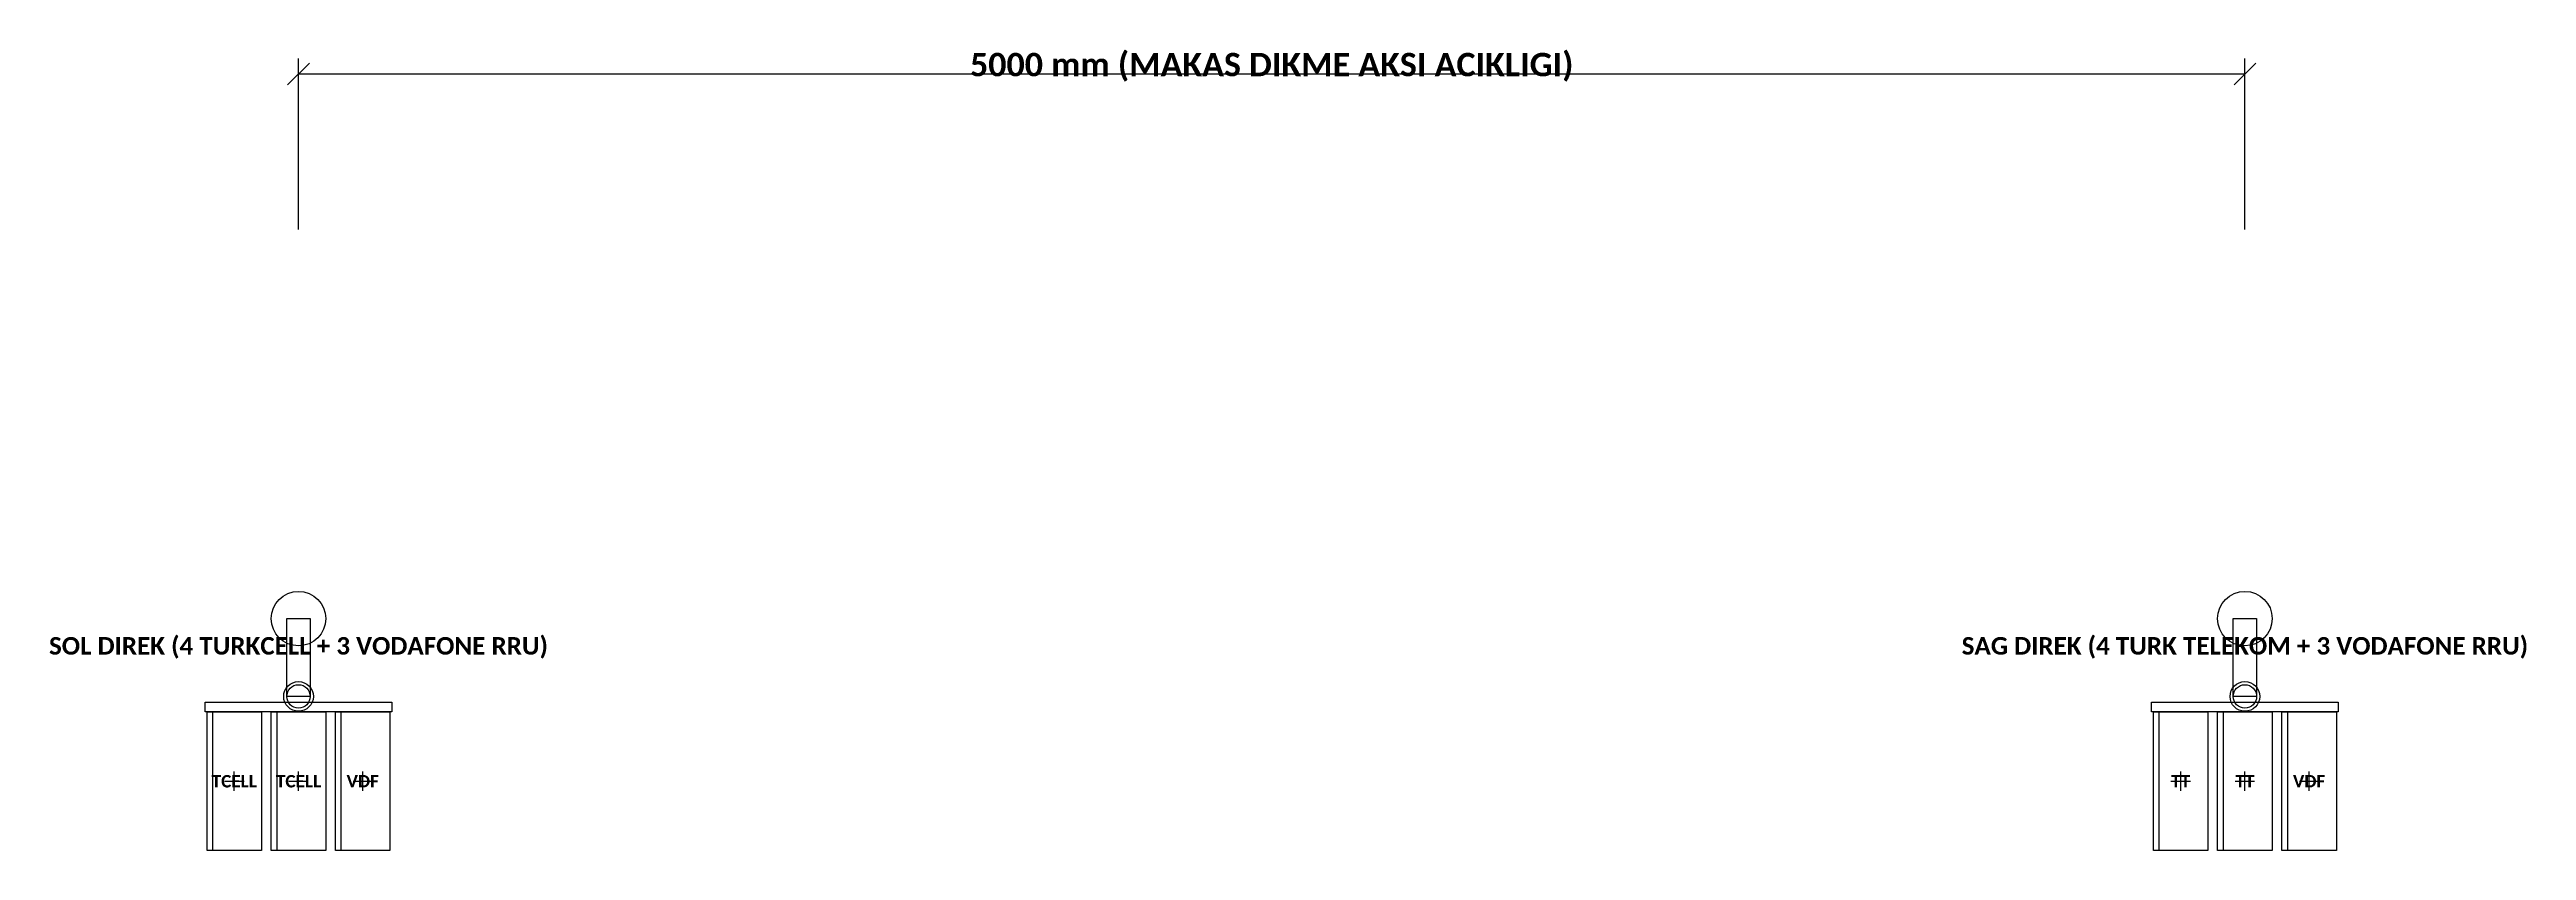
# Model space of a CAD drawing. Header units: millimetres. Extents: x -17300 to 15028, y -21450 to 26300.
# Drawn here: x -12140 to -5777, y 13104 to 15163 of the extents above; entities that cross this region are included whole.
import ezdxf
from ezdxf.enums import TextEntityAlignment as Align

# ---------------------------------------------------------------- set-up
doc = ezdxf.new("R2010")
doc.units = ezdxf.units.MM
for name, color, linetype in [('CELIK_KIRIS_KOLON', 9, 'CONTINUOUS'), ('EKP_TURK_TELEKOM_RRU', 4, 'CONTINUOUS'), ('EKP_TURKCELL_RRU', 5, 'CONTINUOUS'), ('EKP_VODAFONE_RRU', 1, 'CONTINUOUS'), ('METIN_BILGI', 7, 'CONTINUOUS'), ('MONTAJ_BORULARI', 2, 'CONTINUOUS'), ('OLCULER', 1, 'CONTINUOUS')]:
    doc.layers.add(name, color=color, linetype=linetype)
doc.styles.get("Standard").update_dxf_attribs({"font": 'calibrib.ttf'})

msp = doc.modelspace()

# ---------------------------------------------------------------- texts
at = {"layer": 'EKP_TURK_TELEKOM_RRU'}
for p in [(-6665, 13282), (-6500, 13282)]:
    msp.add_text('TT', height=32, dxfattribs=at).set_placement(p, align=Align.MIDDLE_CENTER)
at = {"layer": 'EKP_TURKCELL_RRU'}
for p in [(-11665, 13282), (-11500, 13282)]:
    msp.add_text('TCELL', height=32, dxfattribs=at).set_placement(p, align=Align.MIDDLE_CENTER)
at = {"layer": 'EKP_VODAFONE_RRU'}
for p in [(-11335, 13282), (-6335, 13282)]:
    msp.add_text('VDF', height=32, dxfattribs=at).set_placement(p, align=Align.MIDDLE_CENTER)
at = {"layer": 'METIN_BILGI'}
for s, p in [('SOL DIREK (4 TURKCELL + 3 VODAFONE RRU)', (-11500, 13630)), ('SAG DIREK (4 TURK TELEKOM + 3 VODAFONE RRU)', (-6500, 13630))]:
    msp.add_text(s, height=45, dxfattribs=at).set_placement(p, align=Align.MIDDLE_CENTER)
at = {"layer": 'OLCULER'}
msp.add_text('5000 mm (MAKAS DIKME AKSI ACIKLIGI)', height=60, dxfattribs=at).set_placement((-9000, 15124), align=Align.MIDDLE_CENTER)

# ---------------------------------------------------------------- linework, layer by layer
at = {"layer": 'CELIK_KIRIS_KOLON'}
for centre in [(-11500, 13700), (-6500, 13700)]:
    msp.add_circle(centre, 70, dxfattribs=at)
at = {"layer": 'EKP_TURK_TELEKOM_RRU'}
for p, q in [((-6720, 13104), (-6720, 13460)), ((-6555, 13104), (-6555, 13460)), ((-6665, 13257), (-6665, 13307)), ((-6500, 13257), (-6500, 13307)), ((-6690, 13282), (-6640, 13282)), ((-6525, 13282), (-6475, 13282))]:
    msp.add_line(p, q, dxfattribs=at)
for points in [[(-6735, 13104), (-6735, 13460), (-6595, 13460), (-6595, 13104)], [(-6570, 13104), (-6570, 13460), (-6430, 13460), (-6430, 13104)]]:
    msp.add_lwpolyline(points, close=True, dxfattribs=at)
at = {"layer": 'EKP_TURKCELL_RRU'}
for p, q in [((-11720, 13104), (-11720, 13460)), ((-11555, 13104), (-11555, 13460)), ((-11665, 13257), (-11665, 13307)), ((-11500, 13257), (-11500, 13307)), ((-11690, 13282), (-11640, 13282)), ((-11525, 13282), (-11475, 13282))]:
    msp.add_line(p, q, dxfattribs=at)
for points in [[(-11735, 13104), (-11735, 13460), (-11595, 13460), (-11595, 13104)], [(-11570, 13104), (-11570, 13460), (-11430, 13460), (-11430, 13104)]]:
    msp.add_lwpolyline(points, close=True, dxfattribs=at)
at = {"layer": 'EKP_VODAFONE_RRU'}
for p, q in [((-11390, 13104), (-11390, 13460)), ((-6390, 13104), (-6390, 13460)), ((-11335, 13257), (-11335, 13307)), ((-6335, 13257), (-6335, 13307)), ((-11360, 13282), (-11310, 13282)), ((-6360, 13282), (-6310, 13282))]:
    msp.add_line(p, q, dxfattribs=at)
for points in [[(-11405, 13104), (-11405, 13460), (-11265, 13460), (-11265, 13104)], [(-6405, 13104), (-6405, 13460), (-6265, 13460), (-6265, 13104)]]:
    msp.add_lwpolyline(points, close=True, dxfattribs=at)
at = {"layer": 'MONTAJ_BORULARI'}
for points in [[(-11530, 13500), (-11530, 13700), (-11470, 13700), (-11470, 13500)], [(-6530, 13500), (-6530, 13700), (-6470, 13700), (-6470, 13500)], [(-11740, 13460), (-11740, 13485), (-11260, 13485), (-11260, 13460)], [(-6740, 13460), (-6740, 13485), (-6260, 13485), (-6260, 13460)]]:
    msp.add_lwpolyline(points, close=True, dxfattribs=at)
for centre, radius in [((-11500, 13500), 38.1), ((-11500, 13500), 30.1), ((-6500, 13500), 38.1), ((-6500, 13500), 30.1)]:
    msp.add_circle(centre, radius, dxfattribs=at)
at = {"layer": 'OLCULER'}
for p, q in [((-11528, 15072), (-11472, 15128)), ((-11500, 14700), (-11500, 15140)), ((-11500, 15100), (-6500, 15100)), ((-6528, 15072), (-6472, 15128)), ((-6500, 14700), (-6500, 15140))]:
    msp.add_line(p, q, dxfattribs=at)

msp.set_redraw_order([(e.dxf.handle, doc.entitydb.next_handle()) for e in msp.query("TEXT MTEXT ATTDEF DIMENSION ARC_DIMENSION")])  # texts and dimensions are drawn at this point

doc.saveas('drawing.dxf')
